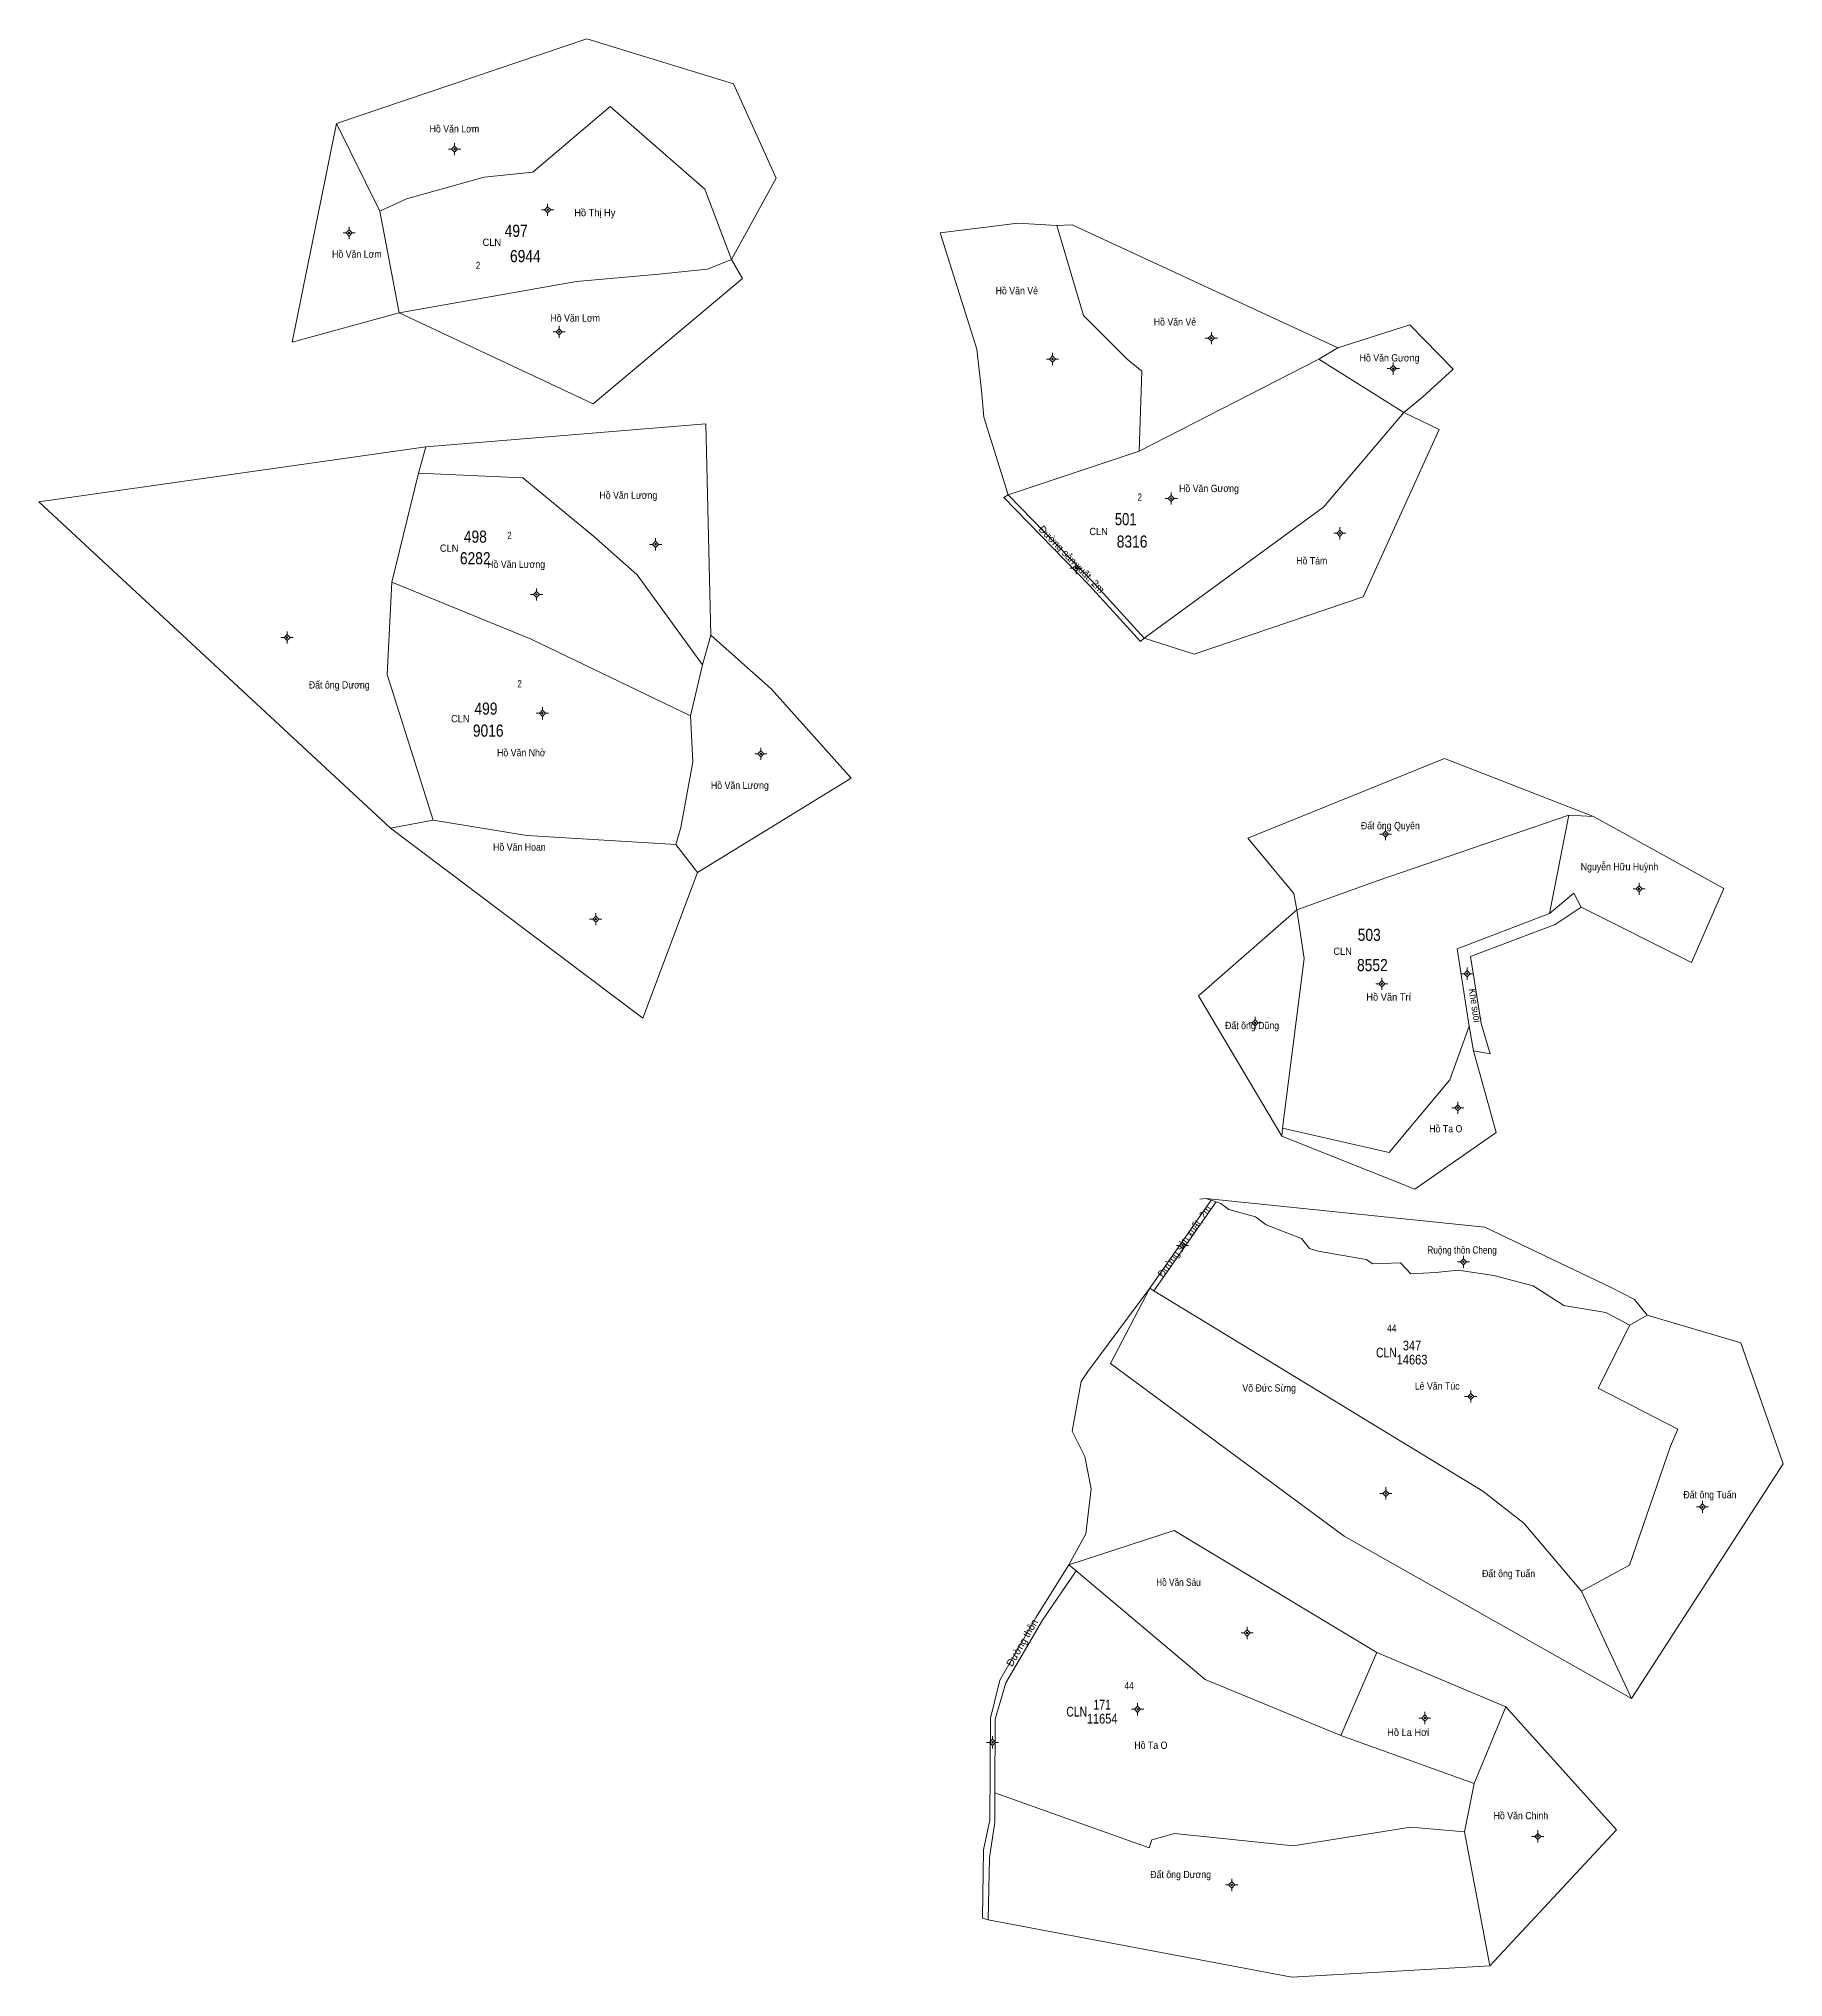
# Model space of a CAD drawing. Header units: metres. Extents: x 532111 to 534111, y 1847471 to 1850320.
# Drawn here: x 532111 to 532830, y 1849521 to 1850320 of the extents above; entities that cross this region are included whole.
import ezdxf
from ezdxf.enums import TextEntityAlignment as Align

# ---------------------------------------------------------------- set-up
doc = ezdxf.new("R2010")
doc.units = ezdxf.units.M
doc.header["$LTSCALE"] = 1.2
for name, color, linetype, lineweight in [('10', 7, 'Continuous', 13), ('11', 7, 'Continuous', 13), ('2', 7, 'Continuous', 13)]:
    doc.layers.add(name, color=color, linetype=linetype, lineweight=lineweight)
for name, color, linetype in [('22', 7, 'Continuous'), ('3', 7, 'Continuous'), ('4', 7, 'Continuous'), ('5', 7, 'Continuous'), ('63', 7, 'Continuous'), ('7', 7, 'Continuous'), ('8', 7, 'Continuous')]:
    doc.layers.add(name, color=color, linetype=linetype)

msp = doc.modelspace()

# ---------------------------------------------------------------- texts
at = {"layer": '2'}
for s, width, p in [('Hồ Văn Lơm', 0.9, (532282.725, 1850281.37)), ('Hồ Thị Hy', 0.95, (532340.605, 1850246.83)), ('Hồ Văn Lơm', 0.9, (532242.525, 1850229.73)), ('Hồ Văn Vẻ', 0.9, (532514.54, 1850214.65)), ('Hồ Văn Lơm', 0.9, (532332.535, 1850203.38)), ('Hồ Văn Vẻ', 0.9, (532579.71, 1850201.82)), ('Hồ Văn Gương', 0.9, (532668.16, 1850186.99)), ('Hồ Văn Lương', 0.9, (532354.435, 1850130.39)), ('Hồ Văn Gương', 0.9, (532593.74, 1850133.17)), ('Hồ Văn Lương', 0.9, (532308.185, 1850101.91)), ('Hồ Tám', 0.9, (532636.11, 1850103.4)), ('Đất ông Dương', 0.9, (532235.265, 1850052.22)), ('Hồ Văn Nhờ', 0.9, (532310.33, 1850024.29)), ('Hồ Văn Lương', 0.9, (532400.395, 1850010.83)), ('Đất ông Quyên', 0.9, (532668.505, 1849994.2)), ('Hồ Văn Hoan', 0.9, (532309.525, 1849985.37)), ('Nguyễn Hữu Huỳnh', 0.9, (532762.935, 1849977.27)), ('Hồ Văn Trí', 0.95, (532667.83, 1849923.6)), ('Đất ông Dũng', 0.9, (532611.5, 1849911.86)), ('Hồ Ta O', 0.9, (532691.355, 1849869.32)), ('Ruộng thôn Cheng', 0.85, (532698.045, 1849819.34)), ('Võ Đức Sừng', 0.9, (532618.55, 1849762.48)), ('Lê Văn Túc', 0.9, (532687.8, 1849763.28)), ('Đất ông Tuấn', 0.9, (532800.215, 1849718.5)), ('Đất ông Tuấn', 0.9, (532717.225, 1849686)), ('Hồ Văn Sáu', 0.85, (532581.165, 1849682.42)), ('Hồ Ta O', 0.9, (532569.805, 1849615.24)), ('Hồ La Hơi', 0.95, (532675.865, 1849620.54)), ('Hồ Văn Chinh', 0.9, (532722.3, 1849586.25)), ('Đất ông Dương', 0.9, (532582.065, 1849561.97))]:
    msp.add_text(s, height=3, dxfattribs=dict(at, width=width)).set_placement(p, align=Align.CENTER)
at = {"layer": '22', "width": 0.9}
msp.add_text('Khe suối', height=3, rotation=278.877, dxfattribs=at).set_placement((532701.853, 1849921.411), align=Align.CENTER)
at = {"layer": '3', "width": 0.95}
for p in [(532298.16, 1850234.6), (532548.25, 1850115.43), (532280.57, 1850108.56), (532285.16, 1850038.28), (532648.83, 1849942.42)]:
    msp.add_text('CLN', height=3, dxfattribs=at).set_placement(p, align=Align.CENTER)
at = {"layer": '3', "width": 0.8}
for p in [(532672.36, 1849776.55), (532544.67, 1849628.57)]:
    msp.add_text('CLN ', height=4, dxfattribs=at).set_placement(p, align=Align.RIGHT)
at = {"layer": '4'}
for s, height, width, p in [('497', 5, 0.85, (532308.195, 1850238.35)), ('501', 5, 0.8, (532559.425, 1850119.53)), ('498', 5, 0.85, (532291.365, 1850112.3)), ('499', 5, 0.85, (532295.745, 1850041.43)), ('503', 5, 0.85, (532659.8, 1849948.21)), ('347', 4, 0.85, (532677.43, 1849779.44)), ('171', 4, 0.8, (532549.72, 1849631.46))]:
    msp.add_text(s, height=height, dxfattribs=dict(at, width=width)).set_placement(p, align=Align.CENTER)
at = {"layer": '5', "width": 0.85}
for s, height, p in [('6944', 5, (532311.97, 1850227.91)), ('8316', 5, (532562.055, 1850110.28)), ('6282', 5, (532291.32, 1850103.4)), ('9016', 5, (532296.665, 1850032.36)), ('8552', 5, (532661.1, 1849935.74)), ('14663', 4, (532677.44, 1849773.66)), ('11654', 4, (532549.72, 1849625.68))]:
    msp.add_text(s, height=height, dxfattribs=at).set_placement(p, align=Align.CENTER)
at = {"layer": '63'}
msp.add_text('D', height=0.01, dxfattribs=at).set_placement((532589.995, 1849841.77), align=Align.CENTER)
at = {"layer": '7'}
for s, width, p in [('2', 0.8, (532292.445, 1850225.05)), ('2', 0.8, (532565.205, 1850129.59)), ('2', 0.8, (532305.415, 1850113.84)), ('2', 0.8, (532309.595, 1850052.67)), ('44', 0.85, (532669.1, 1849787.1)), ('44', 0.85, (532560.84, 1849639.81))]:
    msp.add_text(s, height=3, dxfattribs=dict(at, width=width)).set_placement(p, align=Align.CENTER)
at = {"layer": '8'}
for s, rotation, p in [('Đường sản xuất, 2m', 314.184, (532536.077, 1850104.435)), ('Đường thôn', 60.13, (532517.987, 1849658.223))]:
    msp.add_text(s, height=3, rotation=rotation, dxfattribs=at).set_placement(p, align=Align.CENTER)
at = {"layer": '8', "width": 0.95}
msp.add_text('Đường sản xuất, 2m', height=3, rotation=54.782, dxfattribs=at).set_placement((532584.873, 1849823.59), align=Align.CENTER)

# ---------------------------------------------------------------- hatches: boundary and pattern name
at = {"layer": '11'}
for points in [[(532283.12, 1850274.49, 1), (532282.519, 1850274.49, 1)], [(532321.46, 1850249.5, 1), (532320.86, 1850249.5, 1)], [(532239.66, 1850239.95, 1), (532239.059, 1850239.95, 1)], [(532326.24, 1850199.24, 1), (532325.639, 1850199.24, 1)], [(532595.02, 1850196.62, 1), (532594.419, 1850196.62, 1)], [(532529.53, 1850188, 1), (532528.929, 1850188, 1)], [(532670.01, 1850184.05, 1), (532669.409, 1850184.05, 1)], [(532578.5, 1850130.5, 1), (532577.899, 1850130.5, 1)], [(532647.97, 1850116.17, 1), (532647.37, 1850116.17, 1)], [(532365.96, 1850111.63, 1), (532365.36, 1850111.63, 1)], [(532539.24, 1850101.82, 1), (532538.639, 1850101.82, 1)], [(532316.85, 1850091, 1), (532316.25, 1850091, 1)], [(532214.05, 1850073.24, 1), (532213.449, 1850073.24, 1)], [(532319.29, 1850042, 1), (532318.689, 1850042, 1)], [(532409.37, 1850025.27, 1), (532408.769, 1850025.27, 1)], [(532666.81, 1849992.18, 1), (532666.209, 1849992.18, 1)], [(532771.32, 1849969.66, 1), (532770.72, 1849969.66, 1)], [(532341.27, 1849957.2, 1), (532340.669, 1849957.2, 1)], [(532665.25, 1849930.5, 1), (532664.649, 1849930.5, 1)], [(532700.44, 1849934.7, 1), (532699.84, 1849934.7, 1)], [(532613.1, 1849914.39, 1), (532612.5, 1849914.39, 1)], [(532696.61, 1849879.42, 1), (532696.01, 1849879.42, 1)], [(532583.16, 1849822.64, 1), (532582.559, 1849822.64, 1)], [(532698.91, 1849815.96, 1), (532698.309, 1849815.96, 1)], [(532701.92, 1849760.44, 1), (532701.319, 1849760.44, 1)], [(532666.96, 1849720.52, 1), (532666.36, 1849720.52, 1)], [(532797.43, 1849714.97, 1), (532796.829, 1849714.97, 1)], [(532609.78, 1849663, 1), (532609.179, 1849663, 1)], [(532564.63, 1849631.54, 1), (532564.029, 1849631.54, 1)], [(532683.03, 1849627.95, 1), (532682.429, 1849627.95, 1)], [(532504.85, 1849617.92, 1), (532504.25, 1849617.92, 1)], [(532729.53, 1849579.18, 1), (532728.929, 1849579.18, 1)], [(532603.4, 1849559.15, 1), (532602.799, 1849559.15, 1)]]:
    msp.add_hatch(color=256, dxfattribs=at).paths.add_polyline_path(points)

# ---------------------------------------------------------------- linework, layer by layer
at = {"layer": '10'}
for p, q in [((532234.18, 1850285.03), (532252, 1850249)), ((532260, 1850207), (532252, 1850249)), ((532531, 1850243), (532537.34, 1850243.24)), ((532646.79, 1850192.58), (532537.34, 1850243.24)), ((532397, 1850229), (532401.46, 1850221.17)), ((532639, 1850188), (532646.79, 1850192.58)), ((532674, 1850166), (532681.69, 1850172.27)), ((532268, 1850141), (532271.02, 1850151.82)), ((532257, 1850096), (532268, 1850141)), ((532509.24, 1850130.95), (532511, 1850132)), ((532385, 1850062), (532388.4, 1850074.2)), ((532565.52, 1850071.65), (532567, 1850073)), ((532385, 1850062), (532380, 1850041)), ((532274, 1849998), (532256.39, 1849994.67)), ((532742, 1850000), (532734.15, 1849959.48)), ((532742, 1850000), (532752.26, 1849999.42)), ((532374, 1849988), (532382.97, 1849976.34)), ((532630, 1849961), (532628.67, 1849967.75)), ((532734.15, 1849959.48), (532744.11, 1849967.81)), ((532747.14, 1849962.13), (532744.11, 1849967.81)), ((532701, 1849913), (532702.76, 1849902.93)), ((532702.76, 1849902.93), (532709.59, 1849901.6)), ((532624, 1849871), (532623.72, 1849867.79)), ((532569.39, 1849805.08), (532594.69, 1849841.35)), ((532571.03, 1849803.94), (532596.66, 1849840.68)), ((532612.88, 1849834.47), (532617.3, 1849831.18)), ((532617.3, 1849831.18), (532631.81, 1849825.6)), ((532638.77, 1849820.33), (532658.55, 1849816.9)), ((532687.1, 1849811.6), (532696.43, 1849812.52)), ((532711.14, 1849810.29), (532696.43, 1849812.52)), ((532569.39, 1849805.08), (532543.82, 1849770.8)), ((532571.03, 1849803.94), (532569.39, 1849805.08)), ((532706.59, 1849721.38), (532571.03, 1849803.94)), ((532757.29, 1849795.1), (532740.06, 1849797.95)), ((532757.29, 1849795.1), (532767.18, 1849789.82)), ((532767.18, 1849789.82), (532774.37, 1849793.98)), ((532723.54, 1849708.22), (532706.59, 1849721.38)), ((532723.54, 1849708.22), (532747.33, 1849680.2)), ((532522.46, 1849669.52), (532536.01, 1849691.06)), ((532536.01, 1849691.06), (532539.05, 1849688.58)), ((532539.05, 1849688.58), (532592.18, 1849643.83)), ((532767.87, 1849635.97), (532747.33, 1849680.2)), ((532648.11, 1849620.71), (532662.97, 1849654.9)), ((532709.56, 1849525.87), (532699, 1849581)), ((532502.72, 1849544.79), (532500.42, 1849545.45))]:
    msp.add_line(p, q, dxfattribs=at)
for points in [[(532234.18, 1850285.03), (532337.28, 1850319.98), (532397.7, 1850301.44), (532415.3, 1850262.52), (532397, 1850229)], [(532252, 1850249), (532263, 1850254), (532295, 1850263), (532315, 1850265), (532347, 1850292), (532386, 1850258), (532397, 1850229)], [(532234.18, 1850285.03), (532215.82, 1850194.88), (532260, 1850207)], [(532531, 1850243), (532515, 1850244), (532483, 1850240), (532498, 1850192), (532500, 1850175), (532501, 1850164), (532511, 1850132)], [(532531, 1850243), (532542, 1850206), (532560, 1850188), (532566, 1850183), (532565, 1850150)], [(532397, 1850229), (532387, 1850225), (532367, 1850223), (532333, 1850220), (532260, 1850207)], [(532260, 1850207), (532339.94, 1850169.48), (532401.46, 1850221.17)], [(532646.79, 1850192.58), (532676.56, 1850202.1), (532694.39, 1850183.79), (532681.69, 1850172.27)], [(532511, 1850132), (532565, 1850150), (532639, 1850188), (532674, 1850166)], [(532388.4, 1850074.2), (532386.42, 1850161.26), (532271.02, 1850151.82)], [(532674, 1850166), (532641, 1850127), (532567, 1850073)], [(532567, 1850073), (532587.6, 1850066.34), (532657.29, 1850089.97), (532688.63, 1850159.02), (532674, 1850166)], [(532271.02, 1850151.82), (532111.42, 1850129.18), (532256.39, 1849994.67)], [(532268, 1850141), (532311, 1850139), (532340, 1850115), (532358, 1850099), (532385, 1850062)], [(532565.52, 1850071.65), (532544.54, 1850094.63), (532509.24, 1850130.95)], [(532511, 1850132), (532546, 1850096), (532567, 1850073)], [(532274, 1849998), (532255, 1850058), (532257, 1850096)], [(532380, 1850041), (532314.42, 1850072.61), (532257, 1850096)], [(532382.97, 1849976.34), (532446.31, 1850015.27), (532413.44, 1850051.88), (532388.4, 1850074.2)], [(532380, 1850041), (532381, 1850022), (532376, 1849995), (532374, 1849988)], [(532752.26, 1849999.42), (532690.86, 1850023.36), (532609.78, 1849990.51), (532628.67, 1849967.75)], [(532256.39, 1849994.67), (532360.4, 1849916.4), (532382.97, 1849976.34)], [(532374, 1849988), (532312.56, 1849991.7), (532274, 1849998)], [(532630, 1849961), (532663, 1849973), (532742, 1850000)], [(532752.26, 1849999.42), (532806, 1849969.81), (532792.6, 1849939.32), (532747.14, 1849962.13)], [(532630, 1849961), (532589.39, 1849925.56), (532623.72, 1849867.79)], [(532624, 1849871), (532633, 1849941), (532630, 1849961)], [(532747.14, 1849962.13), (532736.45, 1849955.01), (532701.57, 1849941.76), (532705.89, 1849914.1), (532709.59, 1849901.6)], [(532734.15, 1849959.48), (532696, 1849945), (532701, 1849913)], [(532701, 1849913), (532693, 1849891), (532668, 1849861), (532624, 1849871)], [(532623.72, 1849867.79), (532678.65, 1849845.85), (532712.11, 1849869.25), (532702.76, 1849902.93)], [(532598.61, 1849840.01), (532596.66, 1849840.68), (532594.69, 1849841.35), (532592.49, 1849842.1), (532589.99, 1849841.77)], [(532592.49, 1849842.1), (532707.49, 1849830.26), (532759.47, 1849805.32)], [(532612.88, 1849834.47), (532601.86, 1849837.57), (532598.61, 1849840.01)], [(532631.81, 1849825.6), (532635.14, 1849821.5), (532638.77, 1849820.33)], [(532658.55, 1849816.9), (532661.25, 1849815.08), (532672.74, 1849815.6)], [(532672.74, 1849815.6), (532676.99, 1849811.01), (532687.1, 1849811.6)], [(532711.14, 1849810.29), (532727.31, 1849806.04), (532740.06, 1849797.95)], [(532767.87, 1849635.97), (532649.47, 1849702.93), (532553.12, 1849774.07), (532569.39, 1849805.08)], [(532774.37, 1849793.98), (532769.16, 1849800.49), (532759.47, 1849805.32)], [(532767.87, 1849635.97), (532830.43, 1849732.74), (532812.94, 1849782.59), (532774.37, 1849793.98)], [(532747.33, 1849680.2), (532767, 1849691), (532784, 1849740), (532787, 1849747), (532754.13, 1849763.86), (532767.18, 1849789.82)], [(532543.82, 1849770.8), (532541.06, 1849766.67), (532537.37, 1849746.2)], [(532536.01, 1849691.06), (532542.98, 1849703.83), (532545.12, 1849722.36), (532542.55, 1849735.75), (532537.37, 1849746.2)], [(532662.97, 1849654.9), (532579.46, 1849705.29), (532536.01, 1849691.06)], [(532539.05, 1849688.58), (532525.18, 1849668.32), (532510.02, 1849642.45), (532505.55, 1849627.43), (532505.49, 1849597.18)], [(532522.46, 1849669.52), (532507.51, 1849643.49), (532503.63, 1849627.83)], [(532662.97, 1849654.9), (532716.11, 1849632.5), (532703, 1849601)], [(532592.18, 1849643.83), (532648.11, 1849620.71), (532703, 1849601), (532699, 1849581)], [(532500.42, 1849545.45), (532500.79, 1849573.67), (532503.4, 1849585.84), (532503.63, 1849627.83)], [(532716.11, 1849632.5), (532761.66, 1849581.91), (532709.56, 1849525.87)], [(532502.72, 1849544.79), (532503.25, 1849570.39), (532505.46, 1849585.03), (532505.49, 1849597.18)], [(532505.49, 1849597.18), (532569.06, 1849574.51), (532570.14, 1849577.81)], [(532628.38, 1849575.31), (532579.59, 1849580.31), (532570.14, 1849577.81)], [(532699, 1849581), (532677, 1849583), (532628.38, 1849575.31)], [(532709.56, 1849525.87), (532627.94, 1849521.13), (532502.72, 1849544.79)]]:
    msp.add_lwpolyline(points, dxfattribs=at)
at = {"layer": '11'}
for p, q in [((532281.57, 1850274.49), (532280.32, 1850274.49)), ((532282.82, 1850276.99), (532282.82, 1850275.74)), ((532282.82, 1850273.24), (532282.82, 1850271.99)), ((532285.32, 1850274.49), (532284.07, 1850274.49)), ((532319.91, 1850249.5), (532318.66, 1850249.5)), ((532321.16, 1850252), (532321.16, 1850250.75)), ((532323.66, 1850249.5), (532322.41, 1850249.5)), ((532239.36, 1850242.45), (532239.36, 1850241.2)), ((532321.16, 1850248.25), (532321.16, 1850247)), ((532238.11, 1850239.95), (532236.86, 1850239.95)), ((532239.36, 1850238.7), (532239.36, 1850237.45)), ((532241.86, 1850239.95), (532240.61, 1850239.95)), ((532325.94, 1850201.74), (532325.94, 1850200.49)), ((532324.69, 1850199.24), (532323.44, 1850199.24)), ((532325.94, 1850197.99), (532325.94, 1850196.74)), ((532328.44, 1850199.24), (532327.19, 1850199.24)), ((532593.47, 1850196.62), (532592.22, 1850196.62)), ((532594.72, 1850199.12), (532594.72, 1850197.87)), ((532594.72, 1850195.37), (532594.72, 1850194.12)), ((532597.22, 1850196.62), (532595.97, 1850196.62)), ((532527.98, 1850188), (532526.73, 1850188)), ((532529.23, 1850190.5), (532529.23, 1850189.25)), ((532529.23, 1850186.75), (532529.23, 1850185.5)), ((532531.73, 1850188), (532530.48, 1850188)), ((532669.71, 1850186.55), (532669.71, 1850185.3)), ((532668.46, 1850184.05), (532667.21, 1850184.05)), ((532669.71, 1850182.8), (532669.71, 1850181.55)), ((532672.21, 1850184.05), (532670.96, 1850184.05)), ((532576.95, 1850130.5), (532575.7, 1850130.5)), ((532578.2, 1850133), (532578.2, 1850131.75)), ((532578.2, 1850129.25), (532578.2, 1850128)), ((532580.7, 1850130.5), (532579.45, 1850130.5)), ((532365.66, 1850114.13), (532365.66, 1850112.88)), ((532646.42, 1850116.17), (532645.17, 1850116.17)), ((532647.67, 1850118.67), (532647.67, 1850117.42)), ((532647.67, 1850114.92), (532647.67, 1850113.67)), ((532650.17, 1850116.17), (532648.92, 1850116.17)), ((532364.41, 1850111.63), (532363.16, 1850111.63)), ((532365.66, 1850110.38), (532365.66, 1850109.13)), ((532368.16, 1850111.63), (532366.91, 1850111.63)), ((532537.69, 1850101.82), (532536.44, 1850101.82)), ((532538.94, 1850104.32), (532538.94, 1850103.07)), ((532538.94, 1850100.57), (532538.94, 1850099.32)), ((532541.44, 1850101.82), (532540.19, 1850101.82)), ((532315.3, 1850091), (532314.05, 1850091)), ((532316.55, 1850093.5), (532316.55, 1850092.25)), ((532316.55, 1850089.75), (532316.55, 1850088.5)), ((532319.05, 1850091), (532317.8, 1850091)), ((532212.5, 1850073.24), (532211.25, 1850073.24)), ((532213.75, 1850075.74), (532213.75, 1850074.49)), ((532216.25, 1850073.24), (532215, 1850073.24)), ((532213.75, 1850071.99), (532213.75, 1850070.74)), ((532317.74, 1850042), (532316.49, 1850042)), ((532318.99, 1850044.5), (532318.99, 1850043.25)), ((532318.99, 1850040.75), (532318.99, 1850039.5)), ((532321.49, 1850042), (532320.24, 1850042)), ((532407.82, 1850025.27), (532406.57, 1850025.27)), ((532409.07, 1850027.77), (532409.07, 1850026.52)), ((532411.57, 1850025.27), (532410.32, 1850025.27)), ((532409.07, 1850024.02), (532409.07, 1850022.77)), ((532666.51, 1849994.68), (532666.51, 1849993.43)), ((532665.26, 1849992.18), (532664.01, 1849992.18)), ((532666.51, 1849990.93), (532666.51, 1849989.68)), ((532669.01, 1849992.18), (532667.76, 1849992.18)), ((532769.77, 1849969.66), (532768.52, 1849969.66)), ((532771.02, 1849972.16), (532771.02, 1849970.91)), ((532773.52, 1849969.66), (532772.27, 1849969.66)), ((532771.02, 1849968.41), (532771.02, 1849967.16)), ((532339.72, 1849957.2), (532338.47, 1849957.2)), ((532340.97, 1849959.7), (532340.97, 1849958.45)), ((532340.97, 1849955.95), (532340.97, 1849954.7)), ((532343.47, 1849957.2), (532342.22, 1849957.2)), ((532700.14, 1849937.2), (532700.14, 1849935.95)), ((532663.7, 1849930.5), (532662.45, 1849930.5)), ((532664.95, 1849933), (532664.95, 1849931.75)), ((532664.95, 1849929.25), (532664.95, 1849928)), ((532667.45, 1849930.5), (532666.2, 1849930.5)), ((532698.89, 1849934.7), (532697.64, 1849934.7)), ((532700.14, 1849933.45), (532700.14, 1849932.2)), ((532702.64, 1849934.7), (532701.39, 1849934.7)), ((532611.55, 1849914.39), (532610.3, 1849914.39)), ((532612.8, 1849916.89), (532612.8, 1849915.64)), ((532612.8, 1849913.14), (532612.8, 1849911.89)), ((532615.3, 1849914.39), (532614.05, 1849914.39)), ((532696.31, 1849881.92), (532696.31, 1849880.67)), ((532695.06, 1849879.42), (532693.81, 1849879.42)), ((532696.31, 1849878.17), (532696.31, 1849876.92)), ((532698.81, 1849879.42), (532697.56, 1849879.42)), ((532582.86, 1849825.14), (532582.86, 1849823.89)), ((532581.61, 1849822.64), (532580.36, 1849822.64)), ((532582.86, 1849821.39), (532582.86, 1849820.14)), ((532585.36, 1849822.64), (532584.11, 1849822.64)), ((532698.61, 1849818.46), (532698.61, 1849817.21)), ((532697.36, 1849815.96), (532696.11, 1849815.96)), ((532698.61, 1849814.71), (532698.61, 1849813.46)), ((532701.11, 1849815.96), (532699.86, 1849815.96)), ((532701.62, 1849762.94), (532701.62, 1849761.69)), ((532700.37, 1849760.44), (532699.12, 1849760.44)), ((532701.62, 1849759.19), (532701.62, 1849757.94)), ((532704.12, 1849760.44), (532702.87, 1849760.44)), ((532666.66, 1849723.02), (532666.66, 1849721.77)), ((532665.41, 1849720.52), (532664.16, 1849720.52)), ((532666.66, 1849719.27), (532666.66, 1849718.02)), ((532669.16, 1849720.52), (532667.91, 1849720.52)), ((532795.88, 1849714.97), (532794.63, 1849714.97)), ((532797.13, 1849717.47), (532797.13, 1849716.22)), ((532797.13, 1849713.72), (532797.13, 1849712.47)), ((532799.63, 1849714.97), (532798.38, 1849714.97)), ((532609.48, 1849665.5), (532609.48, 1849664.25)), ((532608.23, 1849663), (532606.98, 1849663)), ((532609.48, 1849661.75), (532609.48, 1849660.5)), ((532611.98, 1849663), (532610.73, 1849663)), ((532564.33, 1849634.04), (532564.33, 1849632.79)), ((532563.08, 1849631.54), (532561.83, 1849631.54)), ((532564.33, 1849630.29), (532564.33, 1849629.04)), ((532566.83, 1849631.54), (532565.58, 1849631.54)), ((532681.48, 1849627.95), (532680.23, 1849627.95)), ((532682.73, 1849630.45), (532682.73, 1849629.2)), ((532682.73, 1849626.7), (532682.73, 1849625.45)), ((532685.23, 1849627.95), (532683.98, 1849627.95)), ((532503.3, 1849617.92), (532502.05, 1849617.92)), ((532504.55, 1849620.42), (532504.55, 1849619.17)), ((532507.05, 1849617.92), (532505.8, 1849617.92)), ((532504.55, 1849616.67), (532504.55, 1849615.42)), ((532727.98, 1849579.18), (532726.73, 1849579.18)), ((532729.23, 1849581.68), (532729.23, 1849580.43)), ((532729.23, 1849577.93), (532729.23, 1849576.68)), ((532731.73, 1849579.18), (532730.48, 1849579.18)), ((532603.1, 1849561.65), (532603.1, 1849560.4)), ((532601.85, 1849559.15), (532600.6, 1849559.15)), ((532603.1, 1849557.9), (532603.1, 1849556.65)), ((532605.6, 1849559.15), (532604.35, 1849559.15))]:
    msp.add_line(p, q, dxfattribs=at)
for points in [[(532282.82, 1850275.74), (532281.57, 1850274.49), (532282.82, 1850273.24), (532284.07, 1850274.49)], [(532321.16, 1850250.75), (532319.91, 1850249.5), (532321.16, 1850248.25), (532322.41, 1850249.5)], [(532239.36, 1850241.2), (532238.11, 1850239.95), (532239.36, 1850238.7), (532240.61, 1850239.95)], [(532325.94, 1850200.49), (532324.69, 1850199.24), (532325.94, 1850197.99), (532327.19, 1850199.24)], [(532594.72, 1850197.87), (532593.47, 1850196.62), (532594.72, 1850195.37), (532595.97, 1850196.62)], [(532529.23, 1850189.25), (532527.98, 1850188), (532529.23, 1850186.75), (532530.48, 1850188)], [(532669.71, 1850185.3), (532668.46, 1850184.05), (532669.71, 1850182.8), (532670.96, 1850184.05)], [(532578.2, 1850131.75), (532576.95, 1850130.5), (532578.2, 1850129.25), (532579.45, 1850130.5)], [(532365.66, 1850112.88), (532364.41, 1850111.63), (532365.66, 1850110.38), (532366.91, 1850111.63)], [(532647.67, 1850117.42), (532646.42, 1850116.17), (532647.67, 1850114.92), (532648.92, 1850116.17)], [(532538.94, 1850103.07), (532537.69, 1850101.82), (532538.94, 1850100.57), (532540.19, 1850101.82)], [(532316.55, 1850092.25), (532315.3, 1850091), (532316.55, 1850089.75), (532317.8, 1850091)], [(532213.75, 1850074.49), (532212.5, 1850073.24), (532213.75, 1850071.99), (532215, 1850073.24)], [(532318.99, 1850043.25), (532317.74, 1850042), (532318.99, 1850040.75), (532320.24, 1850042)], [(532409.07, 1850026.52), (532407.82, 1850025.27), (532409.07, 1850024.02), (532410.32, 1850025.27)], [(532666.51, 1849993.43), (532665.26, 1849992.18), (532666.51, 1849990.93), (532667.76, 1849992.18)], [(532771.02, 1849970.91), (532769.77, 1849969.66), (532771.02, 1849968.41), (532772.27, 1849969.66)], [(532340.97, 1849958.45), (532339.72, 1849957.2), (532340.97, 1849955.95), (532342.22, 1849957.2)], [(532664.95, 1849931.75), (532663.7, 1849930.5), (532664.95, 1849929.25), (532666.2, 1849930.5)], [(532700.14, 1849935.95), (532698.89, 1849934.7), (532700.14, 1849933.45), (532701.39, 1849934.7)], [(532612.8, 1849915.64), (532611.55, 1849914.39), (532612.8, 1849913.14), (532614.05, 1849914.39)], [(532696.31, 1849880.67), (532695.06, 1849879.42), (532696.31, 1849878.17), (532697.56, 1849879.42)], [(532582.86, 1849823.89), (532581.61, 1849822.64), (532582.86, 1849821.39), (532584.11, 1849822.64)], [(532698.61, 1849817.21), (532697.36, 1849815.96), (532698.61, 1849814.71), (532699.86, 1849815.96)], [(532701.62, 1849761.69), (532700.37, 1849760.44), (532701.62, 1849759.19), (532702.87, 1849760.44)], [(532666.66, 1849721.77), (532665.41, 1849720.52), (532666.66, 1849719.27), (532667.91, 1849720.52)], [(532797.13, 1849716.22), (532795.88, 1849714.97), (532797.13, 1849713.72), (532798.38, 1849714.97)], [(532609.48, 1849664.25), (532608.23, 1849663), (532609.48, 1849661.75), (532610.73, 1849663)], [(532564.33, 1849632.79), (532563.08, 1849631.54), (532564.33, 1849630.29), (532565.58, 1849631.54)], [(532682.73, 1849629.2), (532681.48, 1849627.95), (532682.73, 1849626.7), (532683.98, 1849627.95)], [(532504.55, 1849619.17), (532503.3, 1849617.92), (532504.55, 1849616.67), (532505.8, 1849617.92)], [(532729.23, 1849580.43), (532727.98, 1849579.18), (532729.23, 1849577.93), (532730.48, 1849579.18)], [(532603.1, 1849560.4), (532601.85, 1849559.15), (532603.1, 1849557.9), (532604.35, 1849559.15)]]:
    msp.add_lwpolyline(points, close=True, dxfattribs=at)
for centre in [(532282.819, 1850274.49), (532321.16, 1850249.5), (532239.36, 1850239.95), (532325.939, 1850199.24), (532594.72, 1850196.62), (532529.23, 1850188), (532669.709, 1850184.05), (532578.199, 1850130.5), (532647.67, 1850116.17), (532365.66, 1850111.63), (532538.939, 1850101.82), (532316.55, 1850091), (532213.75, 1850073.24), (532318.99, 1850042), (532409.069, 1850025.27), (532666.51, 1849992.18), (532771.02, 1849969.66), (532340.97, 1849957.2), (532664.949, 1849930.5), (532700.14, 1849934.7), (532612.8, 1849914.39), (532696.31, 1849879.42), (532582.86, 1849822.64), (532698.61, 1849815.96), (532701.62, 1849760.44), (532666.66, 1849720.52), (532797.13, 1849714.97), (532609.48, 1849663), (532564.329, 1849631.54), (532682.73, 1849627.95), (532504.55, 1849617.92), (532729.23, 1849579.18), (532603.1, 1849559.15)]:
    msp.add_circle(centre, 0.3, dxfattribs=at)

msp.set_redraw_order([(e.dxf.handle, doc.entitydb.next_handle()) for e in msp.query("TEXT MTEXT ATTDEF DIMENSION ARC_DIMENSION")])  # texts and dimensions are drawn at this point

doc.saveas('drawing.dxf')
